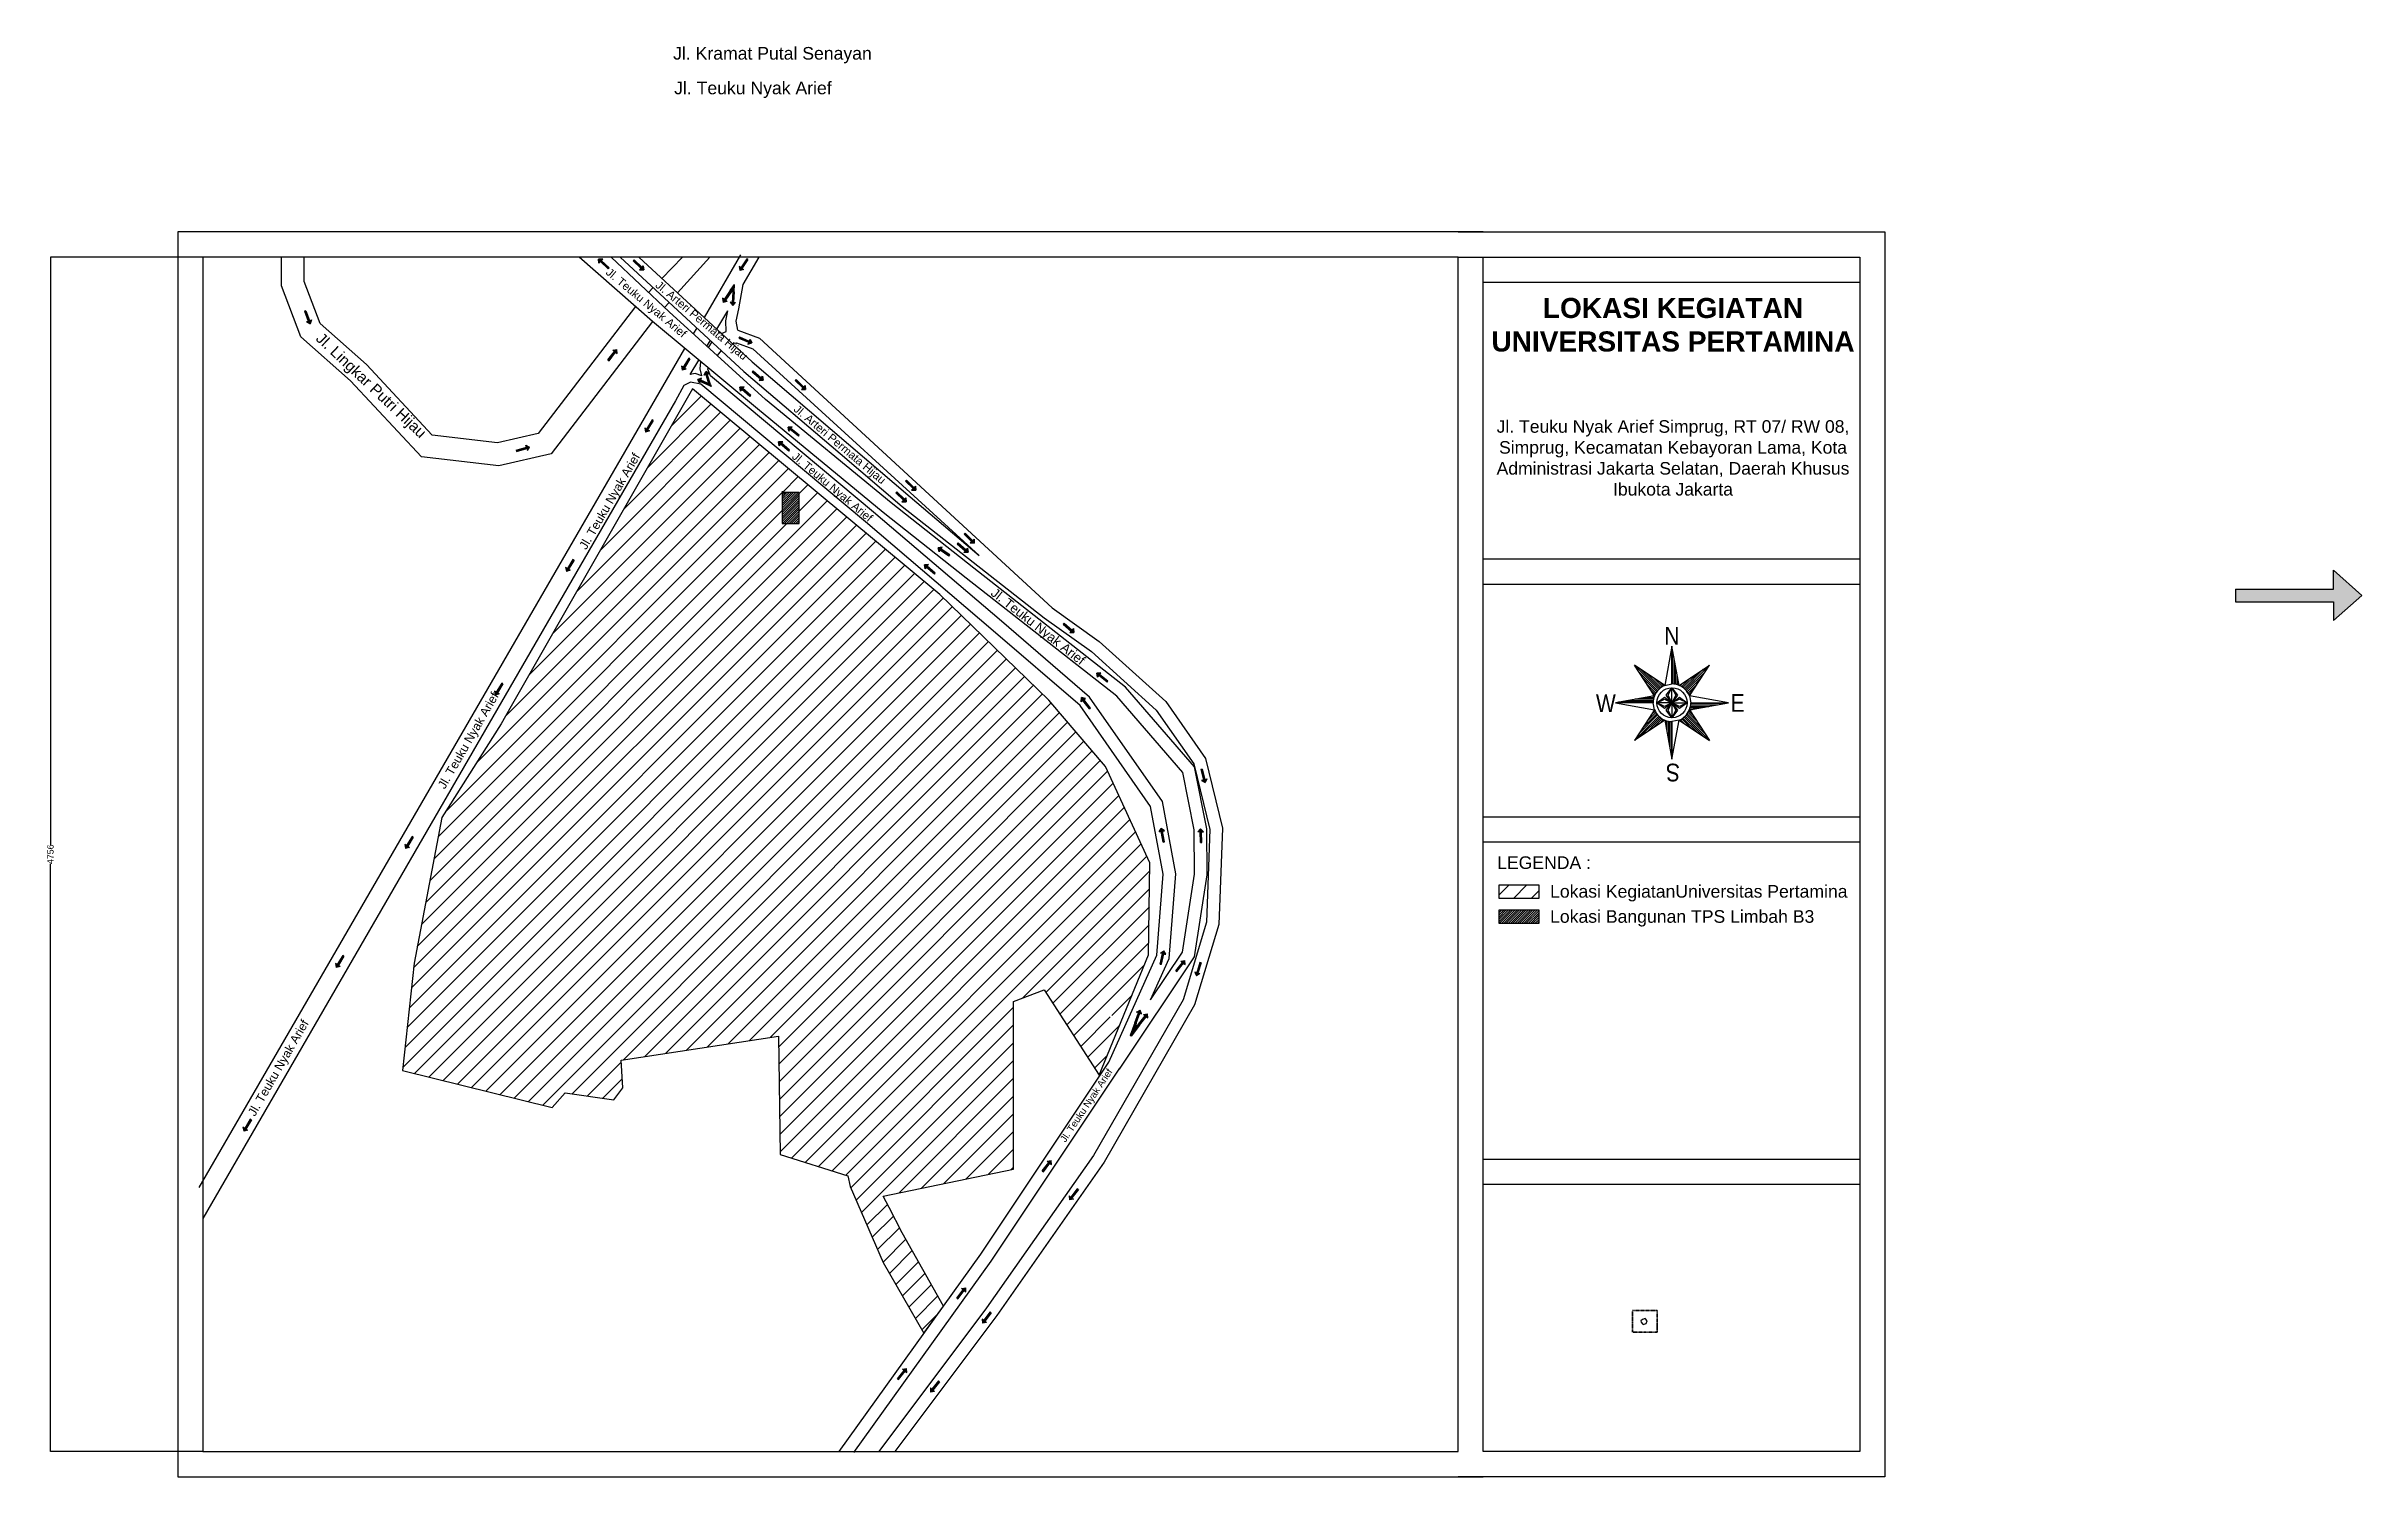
# Model space of a CAD drawing. Header units: millimetres. Extents: x -8570 to 76123, y -16593 to 13658.
# Drawn here: x 158 to 9381, y 303 to 5998 of the extents above; entities that cross this region are included whole.
import ezdxf

# ---------------------------------------------------------------- set-up
doc = ezdxf.new("R2010")
doc.units = ezdxf.units.MM
doc.header["$MEASUREMENT"] = 0
doc.linetypes.add('PHANTOM2', pattern=[1.25, 0.625, -0.125, 0.125, -0.125, 0.125, -0.125])
doc.linetypes.add('PTS_EXT', pattern=[999999, 0, -999999])
for name, color, linetype in [('Area Kawasan', 10, 'Continuous'), ('Area TPS', 2, 'Continuous'), ('Batas Wilayah', 7, 'PHANTOM2')]:
    doc.layers.add(name, color=color, linetype=linetype)
doc.styles.get("Standard").update_dxf_attribs({"font": 'arial.ttf'})
doc.dimstyles.get("Standard").update_dxf_attribs({"dimtxt": 25.18, "dimasz": 0.18, "dimexe": 0.18, "dimexo": 0.0625, "dimgap": 0.09, "dimtad": 0, "dimdec": 0, "dimzin": 0, "dimdsep": 46, "dimtxsty": 'Standard', "dimblk": 'ARCHTICK', "dimcen": 0.09, "dimclrt": 1, "dimadec": 0, "dimazin": 0, "dimtfac": 1, "dimtdec": 0, "dimtofl": 0, "dimtmove": 0, "dimatfit": 3, "dimfxl": 1, "dimtolj": 1, "dimtzin": 0, "dimarcsym": 0})

msp = doc.modelspace()

# ---------------------------------------------------------------- texts
for s, height, p in [('Jl. Kramat Putal Senayan', 50.203, (2654.9, 5944.8)), ('Jl. Teuku Nyak Arief', 50.203, (2658.9, 5806.8)), ('LEGENDA :', 50.2, (5937, 2722.5)), ('Lokasi KegiatanUniversitas Pertamina', 50.203, (6148, 2608.2)), ('Lokasi Bangunan TPS Limbah B3', 50.203, (6148, 2508.2))]:
    msp.add_text(s, height=height).set_placement(p)
at = {"color": 7, "true_color": 0xffffff}
for s, height, rotation, p in [('Jl. Teuku Nyak Arief', 32.097, 320.08039, (2384, 5093.1)), ('Jl. Arteri Permata Hijau', 32.097, 320.08039, (2581.4, 5042)), ('Jl. Lingkar Putri Hijau', 43.658, 316.66192, (1228.3, 4830.1)), ('Jl. Arteri Permata Hijau', 32.097, 320.08039, (3131.8, 4548.4)), ('Jl. Teuku Nyak Arief', 34.584, 59.96425, (2308.3, 3991.1)), ('Jl. Teuku Nyak Arief', 32.097, 320.08039, (3125.5, 4360)), ('Jl. Teuku Nyak Arief', 36.673, 321.93588, (3917, 3815.1)), ('Jl. Teuku Nyak Arief', 34.584, 59.96425, (1745.2, 3038.2)), ('Jl. Teuku Nyak Arief', 34.584, 59.96425, (988.8, 1734.9)), ('Jl. Teuku Nyak Arief', 27.277, 56.25235, (4217.2, 1631.8))]:
    msp.add_text(s, height=height, rotation=rotation, dxfattribs=at).set_placement(p)
at = {"linetype": 'Continuous', "width": 0.85}
for s, rotation, p in [('N', 0, (6603.2, 3615.5)), ('S', 180, (6665.4, 3141.7))]:
    msp.add_text(s, height=70.5, rotation=rotation, dxfattribs=at).set_placement(p)
for s, p in [('W', (6330.8, 3347)), ('E', (6867, 3348.2))]:
    msp.add_text(s, height=70.5, dxfattribs=at).set_placement(p)
at = {"insert": (5916.7, 4996), "char_height": 66.0064, "attachment_point": 1}
msp.add_mtext_dynamic_manual_height_columns('\\pxqc;{\\fArial|b1|i0|c0|p34;\\H1.212x;LOKASI KEGIATAN\\H1.25x; \\P\\H0.8x;UNIVERSITAS PERTAMINA\\P\\fArial|b0|i0|c0|p34;\\H0.82508x;\\P\\P\\H0.7575x;Jl. Teuku Nyak Arief Simprug, RT 07/ RW 08, Simprug, Kecamatan Kebayoran Lama, Kota Administrasi Jakarta Selatan, Daerah Khusus Ibukota Jakarta}', width=1441.997, gutter_width=330, heights=[0], dxfattribs=at)

# ---------------------------------------------------------------- blocks, each defined once
blk = doc.blocks.new('_ArchTick')
at = {"color": 0, "linetype": 'ByBlock', "const_width": 0.15}
blk.add_lwpolyline([(-0.5, -0.5), (0.5, 0.5)], dxfattribs=at)
blk = doc.blocks.new('*D3')
at = {"color": 0, "lineweight": -2, "transparency": 16777216}
for p, q in [((781.8, 5158.8), (174.4, 5158.8)), ((174.5, 5158.8), (174.5, 2819.1)), ((174.5, 402.9), (174.5, 2742.7)), ((781.8, 402.9), (174.4, 402.9))]:
    blk.add_line(p, q, dxfattribs=at)
at = {"layer": 'Defpoints', "color": 0, "transparency": 16777216}
for p in [(174.5, 5158.8), (781.8, 5158.8), (781.8, 402.9)]:
    blk.add_point(p, dxfattribs=at)
at = {"color": 0, "lineweight": -2, "transparency": 16777216, "xscale": 0.18, "yscale": 0.18, "zscale": 0.18}
for p, rotation in [((174.5, 5158.8), 90), ((174.5, 402.9), 270)]:
    blk.add_blockref('_ArchTick', p, dxfattribs=dict(at, rotation=rotation))
at = {"color": 1, "transparency": 16777216, "insert": (174.5, 2780.9), "char_height": 25.18, "attachment_point": 5, "rotation": 90}
blk.add_mtext('\\A1;4756', dxfattribs=at)

# ---------------------------------------------------------------- dimensions: what is measured, and where the dimension line sits
dim = msp.add_linear_dim(base=(174.5, 5158.8), p1=(781.8, 402.9), p2=(781.8, 5158.8), angle=90, dimstyle='Standard')
dim.commit()
dim.dimension.update_dxf_attribs({"geometry": '*D3', "text_midpoint": (174.5, 2780.9)})

# ---------------------------------------------------------------- hatches: boundary and pattern name
at = {"true_color": 0xffffff}
h = msp.add_hatch(color=7, dxfattribs=at)
h.dxf.hatch_style = 1
h.paths.add_polyline_path([(2358.1, 5150.9), (2359.5, 5134.6), (2363.3, 5138.5), (2364.7, 5140.1), (2365.1, 5140.5), (2396, 5111.5), (2399.7, 5115.5), (2368.8, 5144.5), (2369.2, 5144.9), (2370.7, 5146.5), (2374.4, 5150.4)])
h = msp.add_hatch(color=7, dxfattribs=at)
h.dxf.hatch_style = 1
h.paths.add_polyline_path([(2537.5, 5107.7), (2536.1, 5124), (2532.4, 5120.1), (2530.9, 5118.5), (2530.5, 5118.1), (2499.7, 5147.2), (2496, 5143.3), (2526.8, 5114.2), (2526.4, 5113.8), (2524.9, 5112.2), (2521.2, 5108.2)])
h = msp.add_hatch(color=7, dxfattribs=at)
h.dxf.hatch_style = 1
h.paths.add_polyline_path([(2919.9, 5104.6), (2935.7, 5108.7), (2931.2, 5111.7), (2929.4, 5112.9), (2928.9, 5113.2), (2952.6, 5148.4), (2948.1, 5151.5), (2924.4, 5116.2), (2924, 5116.5), (2922.2, 5117.8), (2917.7, 5120.8)])
h = msp.add_hatch(color=7, dxfattribs=at)
h.dxf.hatch_style = 1
h.paths.add_polyline_path([(2854.2, 4978.3), (2870, 4982.3), (2865.5, 4985.4), (2863.7, 4986.6), (2863.3, 4986.9), (2886.9, 5022.1), (2882.4, 5025.1), (2858.8, 4989.9), (2858.3, 4990.2), (2856.5, 4991.4), (2852, 4994.5)])
h = msp.add_hatch(color=7, dxfattribs=at)
h.dxf.hatch_style = 1
h.paths.add_polyline_path([(2892.2, 4965.9), (2903.6, 4977.6), (2898.2, 4977.8), (2896, 4977.9), (2895.5, 4977.9), (2897.5, 5020.3), (2892.1, 5020.6), (2890.1, 4978.2), (2889.5, 4978.2), (2887.4, 4978.3), (2881.9, 4978.6)])
h = msp.add_hatch(color=7, dxfattribs=at)
h.dxf.hatch_style = 1
h.paths.add_polyline_path([(2898.9, 5049.7), (2882.4, 5025.1), (2886.9, 5022.1), (2892.6, 5030.5), (2892.1, 5020.6), (2897.5, 5020.3)])
h = msp.add_hatch(color=7, dxfattribs=at)
h.dxf.hatch_style = 1
h.paths.add_polyline_path([(1208.7, 4893.3), (1214.3, 4908.7), (1209.3, 4906.7), (1207.3, 4905.9), (1206.8, 4905.7), (1191.2, 4945.1), (1186.2, 4943.1), (1201.7, 4903.7), (1201.2, 4903.5), (1199.2, 4902.7), (1194.1, 4900.7)])
h = msp.add_hatch(color=7, dxfattribs=at)
h.dxf.hatch_style = 1
h.paths.add_polyline_path([(2968, 4816.9), (2961.1, 4831.7), (2958.9, 4826.7), (2958.1, 4824.7), (2957.9, 4824.2), (2918.9, 4841.1), (2916.8, 4836.1), (2955.7, 4819.3), (2955.5, 4818.8), (2954.6, 4816.8), (2952.5, 4811.8)])
h = msp.add_hatch(color=7, dxfattribs=at)
h.dxf.hatch_style = 1
h.paths.add_polyline_path([(2431.2, 4790.7), (2415.1, 4787.8), (2419.4, 4784.5), (2421.1, 4783.1), (2421.5, 4782.8), (2395.3, 4749.4), (2399.6, 4746.1), (2425.8, 4779.4), (2426.2, 4779.1), (2427.9, 4777.8), (2432.2, 4774.4)])
h = msp.add_hatch(color=7, dxfattribs=at)
h.dxf.hatch_style = 1
h.paths.add_polyline_path([(2690.9, 4708.2), (2706.5, 4713), (2701.9, 4715.8), (2700, 4716.9), (2699.6, 4717.2), (2721.6, 4753.4), (2717, 4756.3), (2694.9, 4720), (2694.5, 4720.3), (2692.6, 4721.4), (2688, 4724.3)])
h = msp.add_hatch(color=7, dxfattribs=at)
h.dxf.hatch_style = 1
h.paths.add_polyline_path([(3013.7, 4668.4), (3011.2, 4684.5), (3007.7, 4680.4), (3006.3, 4678.7), (3006, 4678.3), (2973.3, 4705.3), (2969.8, 4701.1), (3002.5, 4674.1), (3002.2, 4673.7), (3000.8, 4672), (2997.3, 4667.8)])
h = msp.add_hatch()
h.set_pattern_fill('ANSI31', color=1, scale=400)
h.paths.add_polyline_path([(4376.9, 3130.1), (4152, 3394.4), (3717.7, 3815.3), (2732.2, 4633.9), (2010.3, 3370.4), (1970.4, 3300.7), (1733.7, 2927.3), (1623.3, 2347.6), (1577.3, 1919.8), (2173.6, 1772.8), (2225.2, 1831.8), (2419.3, 1803.1), (2454.1, 1851.5), (2448.1, 1960.6), (3074.8, 2056.3), (3080.8, 1585.2), (3350.9, 1501.2), (3360.1, 1457.7), (3491.5, 1156.2), (3653.9, 874.1), (3693.1, 928), (3732.1, 982.4), (3567.1, 1273.3), (3514.9, 1374.1), (3491.6, 1419.2), (4010.5, 1527), (4010.6, 2195), (4133, 2241.1), (4352.4, 1902), (4549, 2380.8), (4554.3, 2746.2)])
h.paths.add_polyline_path([(4398.8, 2178.2), (4409.7, 2166), (4404.3, 2166), (4401.6, 2166), (4401.8, 2123.6), (4396.4, 2123.5), (4396.2, 2165.9), (4395.6, 2165.9), (4393.5, 2165.9), (4388, 2165.9)], flags=16)
h.paths.add_polyline_path([(3156.9, 4097.8), (3089.3, 4097.8), (3089.3, 4221.9), (3156.9, 4221.9)], flags=16)
h = msp.add_hatch(color=7, dxfattribs=at)
h.dxf.hatch_style = 1
h.paths.add_polyline_path([(2752.6, 4671), (2759.5, 4656.2), (2761.7, 4661.2), (2762.5, 4663.1), (2762.8, 4663.6), (2801.6, 4646.6), (2803.8, 4651.6), (2764.9, 4668.6), (2765.1, 4669.1), (2766, 4671.1), (2768.2, 4676.1)])
h = msp.add_hatch(color=7, dxfattribs=at)
h.dxf.hatch_style = 1
h.paths.add_polyline_path([(2784.8, 4702.9), (2778.1, 4688), (2783.3, 4689.6), (2785.4, 4690.3), (2785.9, 4690.4), (2798.6, 4650), (2803.8, 4651.6), (2791.1, 4692.1), (2791.6, 4692.2), (2793.7, 4692.9), (2798.8, 4694.5)])
h = msp.add_hatch(color=256)
h.dxf.hatch_style = 1
h.paths.add_polyline_path([(2803.8, 4651.6), (2801.6, 4646.6), (2806.2, 4643.9)])
h = msp.add_hatch(color=7, dxfattribs=at)
h.dxf.hatch_style = 1
h.paths.add_polyline_path([(2920.9, 4641.1), (2923.3, 4624.9), (2926.8, 4629.1), (2928.2, 4630.8), (2928.5, 4631.2), (2961, 4603.9), (2964.5, 4608.1), (2932, 4635.3), (2932.3, 4635.8), (2933.7, 4637.4), (2937.2, 4641.6)])
h = msp.add_hatch(color=7, dxfattribs=at)
h.dxf.hatch_style = 1
h.paths.add_polyline_path([(3182.3, 4630.8), (3181.2, 4647.1), (3177.4, 4643.2), (3175.9, 4641.7), (3175.5, 4641.3), (3145.4, 4671.2), (3141.6, 4667.3), (3171.7, 4637.4), (3171.3, 4637), (3169.8, 4635.5), (3165.9, 4631.7)])
h = msp.add_hatch(color=7, dxfattribs=at)
h.dxf.hatch_style = 1
h.paths.add_polyline_path([(2544.6, 4462), (2560.2, 4466.8), (2555.6, 4469.6), (2553.7, 4470.7), (2553.3, 4471), (2575.3, 4507.3), (2570.7, 4510.1), (2548.6, 4473.8), (2548.2, 4474.1), (2546.3, 4475.2), (2541.7, 4478.1)])
h = msp.add_hatch(color=7, dxfattribs=at)
h.dxf.hatch_style = 1
h.paths.add_polyline_path([(3112.6, 4481.7), (3115.6, 4465.6), (3118.9, 4469.9), (3120.3, 4471.6), (3120.6, 4472), (3154, 4445.9), (3157.4, 4450.2), (3123.9, 4476.3), (3124.3, 4476.7), (3125.6, 4478.4), (3128.9, 4482.7)])
h = msp.add_hatch(color=7, dxfattribs=at)
h.dxf.hatch_style = 1
h.paths.add_polyline_path([(2083.1, 4401.9), (2068.4, 4409.1), (2069.9, 4403.8), (2070.5, 4401.8), (2070.6, 4401.2), (2029.8, 4389.9), (2031.2, 4384.6), (2072.1, 4396), (2072.2, 4395.5), (2072.8, 4393.4), (2074.2, 4388.2)])
h = msp.add_hatch(color=7, dxfattribs=at)
h.dxf.hatch_style = 1
h.paths.add_polyline_path([(3074.8, 4423), (3077.4, 4406.8), (3080.9, 4411), (3082.2, 4412.7), (3082.6, 4413.1), (3115.4, 4386.3), (3118.9, 4390.5), (3086, 4417.3), (3086.4, 4417.8), (3087.7, 4419.4), (3091.2, 4423.6)])
h = msp.add_hatch(color=7, dxfattribs=at)
h.dxf.hatch_style = 1
h.paths.add_polyline_path([(3621.1, 4230.1), (3620, 4246.4), (3616.2, 4242.6), (3614.7, 4241), (3614.3, 4240.6), (3584.2, 4270.5), (3580.4, 4266.7), (3610.5, 4236.8), (3610.1, 4236.4), (3608.6, 4234.9), (3604.7, 4231)])
h = msp.add_hatch(color=7, dxfattribs=at)
h.dxf.hatch_style = 1
h.paths.add_polyline_path([(3582.8, 4183.8), (3581.8, 4200.1), (3577.9, 4196.2), (3576.4, 4194.7), (3576, 4194.3), (3545.9, 4224.2), (3542.1, 4220.3), (3572.2, 4190.4), (3571.8, 4190.1), (3570.3, 4188.5), (3566.5, 4184.7)])
h = msp.add_hatch(color=7, dxfattribs=at)
h.dxf.hatch_style = 1
h.paths.add_polyline_path([(3854.6, 4019.4), (3853.6, 4035.8), (3849.8, 4031.9), (3848.3, 4030.4), (3847.9, 4030), (3817.8, 4059.8), (3813.9, 4056), (3844, 4026.1), (3843.7, 4025.7), (3842.1, 4024.2), (3838.3, 4020.3)])
h = msp.add_hatch(color=7, dxfattribs=at)
h.dxf.hatch_style = 1
h.paths.add_polyline_path([(3710.1, 4001.2), (3714.1, 3985.4), (3717.1, 3989.8), (3718.4, 3991.6), (3718.7, 3992.1), (3753.6, 3968), (3756.7, 3972.5), (3721.7, 3996.6), (3722.1, 3997), (3723.3, 3998.8), (3726.4, 4003.3)])
h = msp.add_hatch(color=7, dxfattribs=at)
h.dxf.hatch_style = 1
h.paths.add_polyline_path([(3829.6, 3983.1), (3827.2, 3999.3), (3823.7, 3995.2), (3822.3, 3993.5), (3822, 3993.1), (3789.6, 4020.4), (3786.1, 4016.3), (3818.5, 3988.9), (3818.1, 3988.5), (3816.7, 3986.9), (3813.2, 3982.7)])
h = msp.add_hatch(color=7, dxfattribs=at)
h.dxf.hatch_style = 1
h.paths.add_polyline_path([(2229.6, 3907.2), (2245.2, 3912), (2240.6, 3914.8), (2238.7, 3915.9), (2238.3, 3916.2), (2260.3, 3952.4), (2255.6, 3955.2), (2233.6, 3919), (2233.2, 3919.3), (2231.3, 3920.4), (2226.7, 3923.2)])
h = msp.add_hatch(color=7, dxfattribs=at)
h.dxf.hatch_style = 1
h.paths.add_polyline_path([(3655.9, 3933.9), (3658.2, 3917.7), (3661.7, 3921.9), (3663.1, 3923.6), (3663.4, 3924), (3695.8, 3896.6), (3699.3, 3900.7), (3666.9, 3928.1), (3667.3, 3928.5), (3668.7, 3930.2), (3672.2, 3934.3)])
h = msp.add_hatch(color=256)
h.dxf.hatch_style = 1
h.paths.add_polyline_path([(9381, 3811.6), (9268.5, 3911.6), (9268.5, 3861.6), (9268.5, 3841.6), (9268.5, 3836.6), (8878, 3836.6), (8878, 3786.6), (9268.5, 3786.6), (9268.5, 3781.6), (9268.5, 3761.6), (9268.5, 3711.6)])
h = msp.add_hatch(color=7, dxfattribs=at)
h.dxf.hatch_style = 1
h.paths.add_polyline_path([(4251.6, 3663.5), (4249.5, 3679.7), (4246, 3675.6), (4244.5, 3673.9), (4244.2, 3673.5), (4212.2, 3701.4), (4208.6, 3697.3), (4240.6, 3669.4), (4240.3, 3669), (4238.8, 3667.4), (4235.3, 3663.3)])
h = msp.add_hatch(color=7, dxfattribs=at)
h.dxf.hatch_style = 1
h.paths.add_polyline_path([(1946.4, 3414.3), (1962.1, 3419.1), (1957.4, 3421.9), (1955.6, 3423.1), (1955.1, 3423.3), (1977.1, 3459.6), (1972.5, 3462.4), (1950.5, 3426.2), (1950, 3426.4), (1948.2, 3427.6), (1943.5, 3430.4)])
h = msp.add_hatch(color=7, dxfattribs=at)
h.dxf.hatch_style = 1
h.paths.add_polyline_path([(4342.7, 3502.2), (4345.4, 3486), (4348.8, 3490.3), (4350.1, 3492), (4350.5, 3492.4), (4383.5, 3465.8), (4386.9, 3470), (4353.9, 3496.6), (4354.2, 3497), (4355.6, 3498.7), (4359, 3503)])
h = msp.add_hatch(color=7, dxfattribs=at)
h.dxf.hatch_style = 1
h.paths.add_polyline_path([(4281.4, 3404.7), (4280.4, 3388.3), (4284.7, 3391.7), (4286.4, 3393), (4286.8, 3393.4), (4312.9, 3359.9), (4317.2, 3363.2), (4291.1, 3396.7), (4291.5, 3397), (4293.2, 3398.4), (4297.5, 3401.7)])
h = msp.add_hatch(color=7, dxfattribs=at)
h.dxf.hatch_style = 1
h.paths.add_polyline_path([(4773.8, 3066.1), (4781.2, 3080.7), (4775.9, 3079.3), (4773.8, 3078.8), (4773.3, 3078.6), (4762.5, 3119.6), (4757.3, 3118.3), (4768.1, 3077.2), (4767.5, 3077.1), (4765.4, 3076.5), (4760.2, 3075.2)])
h = msp.add_hatch(color=7, dxfattribs=at)
h.dxf.hatch_style = 1
h.paths.add_polyline_path([(4599.4, 2883.9), (4590.9, 2869.9), (4596.3, 2870.9), (4598.4, 2871.3), (4598.9, 2871.4), (4606.8, 2829.7), (4612.1, 2830.7), (4604.3, 2872.4), (4604.8, 2872.5), (4606.9, 2872.9), (4612.3, 2873.9)])
h = msp.add_hatch(color=7, dxfattribs=at)
h.dxf.hatch_style = 1
h.paths.add_polyline_path([(4755.8, 2882.5), (4745.5, 2869.8), (4750.9, 2870.1), (4753.1, 2870.2), (4753.6, 2870.2), (4755.4, 2827.8), (4760.8, 2828), (4759, 2870.4), (4759.6, 2870.4), (4761.7, 2870.5), (4767.2, 2870.8)])
h = msp.add_hatch(color=7, dxfattribs=at)
h.dxf.hatch_style = 1
h.paths.add_polyline_path([(1588.9, 2803.7), (1604.5, 2808.5), (1599.9, 2811.3), (1598.1, 2812.4), (1597.6, 2812.7), (1619.6, 2848.9), (1615, 2851.7), (1592.9, 2815.5), (1592.5, 2815.8), (1590.6, 2816.9), (1586, 2819.7)])
h = msp.add_hatch()
h.set_pattern_fill('ANSI31', color=1, scale=400)
h.set_pattern_definition([(45, (-12.91, -1005.67), (-35.35534, 35.35534), [])])
h.paths.add_polyline_path([(6102.7, 2659.1), (5945.8, 2659.1), (5945.8, 2604.8), (6102.7, 2604.8)])
h = msp.add_hatch(color=7, dxfattribs=at)
h.dxf.hatch_style = 1
h.paths.add_polyline_path([(1312.6, 2329.9), (1328.2, 2334.7), (1323.6, 2337.5), (1321.7, 2338.6), (1321.3, 2338.9), (1343.3, 2375.1), (1338.7, 2377.9), (1316.6, 2341.7), (1316.2, 2342), (1314.3, 2343.1), (1309.7, 2345.9)])
h = msp.add_hatch(color=7, dxfattribs=at)
h.dxf.hatch_style = 1
h.paths.add_polyline_path([(4608.9, 2396.8), (4595.7, 2387.2), (4601, 2386), (4603.1, 2385.6), (4603.6, 2385.4), (4594.7, 2344), (4600, 2342.8), (4608.9, 2384.3), (4609.5, 2384.2), (4611.6, 2383.7), (4616.9, 2382.6)])
h = msp.add_hatch(color=7, dxfattribs=at)
h.dxf.hatch_style = 1
h.paths.add_polyline_path([(4693, 2358.3), (4676.9, 2355.4), (4681.1, 2352), (4682.9, 2350.7), (4683.3, 2350.4), (4657.1, 2317), (4661.4, 2313.6), (4687.6, 2347), (4688, 2346.7), (4689.7, 2345.3), (4694, 2342)])
h = msp.add_hatch(color=7, dxfattribs=at)
h.dxf.hatch_style = 1
h.paths.add_polyline_path([(4739.4, 2297.1), (4753.3, 2305.6), (4748.1, 2307.2), (4746.1, 2307.8), (4745.5, 2308), (4757.9, 2348.5), (4752.7, 2350.1), (4740.3, 2309.5), (4739.8, 2309.7), (4737.7, 2310.3), (4732.5, 2311.9)])
h = msp.add_hatch(color=7, dxfattribs=at)
h.dxf.hatch_style = 1
h.paths.add_polyline_path([(4515.1, 2160.4), (4500.7, 2152.5), (4505.8, 2150.7), (4507.9, 2150), (4508.4, 2149.8), (4494.1, 2109.8), (4499.2, 2108), (4513.5, 2148), (4514, 2147.8), (4516.1, 2147), (4521.2, 2145.2)])
h = msp.add_hatch(color=7, dxfattribs=at)
h.dxf.hatch_style = 1
h.paths.add_polyline_path([(4544.5, 2145.6), (4528.4, 2142.7), (4532.7, 2139.4), (4534.4, 2138), (4534.8, 2137.7), (4508.6, 2104.3), (4512.9, 2100.9), (4539.1, 2134.3), (4539.5, 2134), (4541.2, 2132.7), (4545.5, 2129.3)])
h = msp.add_hatch(color=256)
h.dxf.hatch_style = 1
h.paths.add_polyline_path([(4512.9, 2100.9), (4508.6, 2104.3), (4496.7, 2092.1), (4499.2, 2108), (4494.1, 2109.8), (4474.8, 2059.8), (4479.6, 2057.2)])
h = msp.add_hatch(color=7, dxfattribs=at)
h.dxf.hatch_style = 1
h.paths.add_polyline_path([(944.2, 1677.9), (959.8, 1682.7), (955.2, 1685.5), (953.3, 1686.6), (952.8, 1686.9), (974.9, 1723.1), (970.2, 1725.9), (948.2, 1689.7), (947.7, 1690), (945.9, 1691.1), (941.2, 1693.9)])
h = msp.add_hatch(color=7, dxfattribs=at)
h.dxf.hatch_style = 1
h.paths.add_polyline_path([(4161.2, 1561.9), (4145.1, 1559), (4149.3, 1555.6), (4151.1, 1554.3), (4151.5, 1553.9), (4125.3, 1520.6), (4129.6, 1517.2), (4155.8, 1550.6), (4156.2, 1550.3), (4157.9, 1548.9), (4162.2, 1545.6)])
h = msp.add_hatch(color=7, dxfattribs=at)
h.dxf.hatch_style = 1
h.paths.add_polyline_path([(4233.1, 1404.8), (4249.2, 1407.7), (4244.9, 1411), (4243.2, 1412.4), (4242.8, 1412.7), (4269, 1446.1), (4264.7, 1449.4), (4238.5, 1416.1), (4238.1, 1416.4), (4236.4, 1417.7), (4232.1, 1421.1)])
h = msp.add_hatch(color=7, dxfattribs=at)
h.dxf.hatch_style = 1
h.paths.add_polyline_path([(3820.2, 1055.1), (3804.1, 1052.2), (3808.3, 1048.8), (3810.1, 1047.5), (3810.5, 1047.2), (3784.3, 1013.8), (3788.6, 1010.4), (3814.8, 1043.8), (3815.2, 1043.5), (3816.9, 1042.1), (3821.2, 1038.8)])
h = msp.add_hatch(color=7, dxfattribs=at)
h.dxf.hatch_style = 1
h.paths.add_polyline_path([(3886.8, 914.1), (3885.6, 930.4), (3889.9, 927.2), (3891.7, 925.8), (3892.1, 925.5), (3917.8, 959.2), (3922.2, 955.9), (3896.4, 922.2), (3896.9, 921.9), (3898.6, 920.6), (3902.9, 917.3)])
h = msp.add_hatch()
h.set_pattern_fill('ANSI31', color=2, scale=400)
h.paths.add_polyline_path([(6534.3, 922.9), (6527.2, 932.2), (6515.8, 929.3), (6510.2, 923.7), (6510.5, 917.9), (6516.6, 911.3), (6518.8, 908.9), (6531.4, 912.6)])
h = msp.add_hatch(color=7, dxfattribs=at)
h.dxf.hatch_style = 1
h.paths.add_polyline_path([(3584.2, 734), (3568.1, 731), (3572.4, 727.7), (3574.1, 726.4), (3574.5, 726), (3548.3, 692.6), (3552.6, 689.3), (3578.8, 722.7), (3579.2, 722.3), (3580.9, 721), (3585.2, 717.6)])
h = msp.add_hatch(color=7, dxfattribs=at)
h.dxf.hatch_style = 1
h.paths.add_polyline_path([(3680.4, 639.8), (3696.4, 642.7), (3692.2, 646), (3690.5, 647.4), (3690, 647.7), (3716.2, 681.1), (3711.9, 684.4), (3685.8, 651.1), (3685.3, 651.4), (3683.6, 652.7), (3679.4, 656.1)])
at = {"layer": 'Area TPS'}
h = msp.add_hatch(dxfattribs=at)
h.set_pattern_fill('ANSI31', color=256, scale=50)
h.paths.add_polyline_path([(3156.9, 4221.9), (3089.3, 4221.9), (3089.3, 4097.8), (3156.9, 4097.8)])
h = msp.add_hatch(dxfattribs=at)
h.set_pattern_fill('ANSI31', color=256, scale=50)
h.set_pattern_definition([(45, (-12.9116, -1005.668), (-4.4194174, 4.4194174), [])])
h.paths.add_polyline_path([(6102.7, 2559.1), (5945.8, 2559.1), (5945.8, 2504.8), (6102.7, 2504.8)])

# ---------------------------------------------------------------- linework, layer by layer
at = {"linetype": 'Continuous'}
for p, q in [((6661.8, 3453.5), (6633.6, 3608.9)), ((6633.6, 3459), (6633.6, 3608.9)), ((6605.3, 3453.5), (6483.7, 3534)), ((6564.2, 3412.4), (6483.7, 3534)), ((6580.6, 3437.1), (6483.7, 3534)), ((6576.5, 3432.7), (6500.3, 3508.9)), ((6585, 3441.2), (6508.8, 3517.4)), ((6635.8, 3459), (6635.8, 3596.5)), ((6641.8, 3458.6), (6641.8, 3563.6)), ((6647.8, 3457.7), (6647.8, 3530.6)), ((6661.8, 3453.5), (6783.4, 3534)), ((6682.1, 3441.2), (6758.4, 3517.4)), ((6686.6, 3437.1), (6783.4, 3534)), ((6690.6, 3432.7), (6766.9, 3508.9)), ((6703, 3412.4), (6783.4, 3534)), ((6572.8, 3427.9), (6516.9, 3483.9)), ((6569.4, 3422.8), (6533.4, 3458.8)), ((6589.7, 3444.9), (6533.8, 3500.8)), ((6566.4, 3417.3), (6550, 3433.7)), ((6594.8, 3448.3), (6558.9, 3484.2)), ((6600.3, 3451.3), (6583.9, 3467.7)), ((6611.1, 3414.1), (6633.6, 3444)), ((6633.6, 3384.1), (6611.1, 3414.1)), ((6618.6, 3414.1), (6633.6, 3444)), ((6633.6, 3384.1), (6618.6, 3414.1)), ((6633.6, 3444), (6656, 3414.1)), ((6656, 3414.1), (6633.6, 3384.1)), ((6653.8, 3456.2), (6653.8, 3497.6)), ((6659.8, 3454.3), (6659.8, 3464.7)), ((6666.8, 3451.3), (6683.2, 3467.7)), ((6672.3, 3448.3), (6708.3, 3484.2)), ((6677.4, 3444.9), (6733.3, 3500.8)), ((6694.3, 3427.9), (6750.3, 3483.9)), ((6697.7, 3422.8), (6733.7, 3458.8)), ((6700.7, 3417.3), (6717.1, 3433.7)), ((6564.2, 3412.4), (6408.8, 3384.1)), ((6558.6, 3384.1), (6408.8, 3384.1)), ((6558.7, 3386.4), (6421.1, 3386.4)), ((6559.1, 3392.3), (6454.1, 3392.3)), ((6564.2, 3355.9), (6483.7, 3234.2)), ((6580.6, 3331.1), (6483.7, 3234.2)), ((6560, 3398.3), (6487.1, 3398.3)), ((6576.5, 3335.5), (6500.3, 3259.3)), ((6585, 3327.1), (6508.8, 3250.8)), ((6572.8, 3340.3), (6516.9, 3284.4)), ((6561.4, 3404.3), (6520, 3404.3)), ((6569.4, 3345.4), (6533.4, 3309.4)), ((6589.7, 3323.3), (6533.8, 3267.4)), ((6566.4, 3350.9), (6550, 3334.5)), ((6563.4, 3410.3), (6553, 3410.3)), ((6573.6, 3384.1), (6603.6, 3406.6)), ((6603.6, 3369.1), (6573.6, 3384.1)), ((6603.6, 3361.6), (6573.6, 3384.1)), ((6603.6, 3406.6), (6633.6, 3384.1)), ((6633.6, 3384.1), (6603.6, 3369.1)), ((6633.6, 3384.1), (6603.6, 3361.6)), ((6611.1, 3354.1), (6633.6, 3384.1)), ((6633.6, 3324.2), (6611.1, 3354.1)), ((6633.6, 3384.1), (6663.5, 3406.6)), ((6663.5, 3399.1), (6633.6, 3384.1)), ((6633.6, 3384.1), (6648.6, 3354.1)), ((6633.6, 3384.1), (6656, 3354.1)), ((6663.5, 3361.6), (6633.6, 3384.1)), ((6648.6, 3354.1), (6633.6, 3324.2)), ((6656, 3354.1), (6633.6, 3324.2)), ((6663.5, 3406.6), (6693.5, 3384.1)), ((6693.5, 3384.1), (6663.5, 3399.1)), ((6693.5, 3384.1), (6663.5, 3361.6)), ((6677.4, 3323.3), (6733.3, 3267.4)), ((6682.1, 3327.1), (6758.4, 3250.8)), ((6686.6, 3331.1), (6783.4, 3234.2)), ((6690.6, 3335.5), (6766.9, 3259.3)), ((6694.3, 3340.3), (6750.3, 3284.4)), ((6697.7, 3345.4), (6733.7, 3309.4)), ((6700.7, 3350.9), (6717.1, 3334.5)), ((6703, 3355.9), (6858.4, 3384.1)), ((6703, 3355.9), (6783.4, 3234.2)), ((6703.8, 3357.9), (6714.1, 3357.9)), ((6705.7, 3363.9), (6747.1, 3363.9)), ((6707.1, 3369.9), (6780.1, 3369.9)), ((6708, 3375.9), (6813, 3375.9)), ((6708.5, 3384.1), (6858.4, 3384.1)), ((6708.5, 3381.9), (6846, 3381.9)), ((6605.3, 3314.7), (6483.7, 3234.2)), ((6594.8, 3319.9), (6558.9, 3284)), ((6600.3, 3316.9), (6583.9, 3300.5)), ((6605.3, 3314.7), (6633.6, 3159.3)), ((6607.3, 3313.9), (6607.3, 3303.5)), ((6613.3, 3312), (6613.3, 3270.6)), ((6619.3, 3310.5), (6619.3, 3237.6)), ((6625.3, 3309.6), (6625.3, 3204.6)), ((6631.3, 3309.2), (6631.3, 3171.7)), ((6633.6, 3309.2), (6633.6, 3159.3)), ((6661.8, 3314.7), (6783.4, 3234.2)), ((6666.8, 3316.9), (6683.2, 3300.5)), ((6672.3, 3319.9), (6708.3, 3284))]:
    msp.add_line(p, q, dxfattribs=at)
for points in [[(5881.8, 5258.8), (681.8, 5258.8), (681.8, 4988.7)], [(5781.8, 5258.8), (7481.8, 5258.8), (7481.8, 4988.7)], [(681.8, 5158.8), (681.8, 302.9), (5881.8, 302.9)], [(781.8, 402.9), (5781.8, 402.9), (5781.8, 5158.8)], [(781.8, 5158.8), (781.8, 402.9)], [(5781.8, 4988.7), (5781.8, 5158.8), (781.8, 5158.8), (781.8, 4988.7)], [(5781.8, 402.9), (5781.8, 5158.8)], [(7481.8, 5158.8), (7481.8, 302.9), (5781.8, 302.9)], [(5781.8, 4988.7), (5781.8, 5158.8)], [(5781.8, 5158.8), (5881.8, 5158.8)], [(5881.8, 5158.8), (7381.8, 5158.8), (7381.8, 4988.7)], [(5881.8, 402.9), (5881.8, 5158.8)], [(7381.8, 5158.8), (7381.8, 402.9), (5881.8, 402.9), (5881.8, 5158.8)], [(5881.8, 4988.7), (5881.8, 5158.8)], [(5881.8, 4988.7), (5881.8, 5158.8)], [(5881.8, 5158.8), (7381.8, 5158.8)], [(5881.8, 5158.8), (7381.8, 5158.8)], [(5881.8, 5058.8), (7381.8, 5058.8)], [(2803.8, 4651.6), (2806.2, 4643.9), (2801.6, 4646.6)], [(5881.8, 3956.9), (7381.8, 3956.9)], [(9268.5, 3836.6), (9268.5, 3841.6), (9268.5, 3861.6), (9268.5, 3911.6)], [(9268.5, 3911.6), (9381, 3811.6)], [(5881.8, 3856.9), (7381.8, 3856.9)], [(8878, 3836.6), (9268.5, 3836.6)], [(8878, 3836.6), (8878, 3786.6)], [(8878, 3786.6), (9268.5, 3786.6)], [(9268.5, 3711.6), (9381, 3811.6)], [(9268.5, 3786.6), (9268.5, 3781.6), (9268.5, 3761.6), (9268.5, 3711.6)], [(5881.8, 2930.5), (7381.8, 2930.5)], [(5881.8, 2830.5), (7381.8, 2830.5)], [(4494.1, 2109.8), (4474.8, 2059.8)], [(4512.9, 2100.9), (4479.6, 2057.2), (4474.8, 2059.8)], [(4499.2, 2108), (4496.7, 2092.1), (4508.6, 2104.3)], [(5881.8, 1567), (7381.8, 1567)], [(5881.8, 1467), (7381.8, 1467)], [(6531.4, 912.6), (6534.3, 922.9), (6527.2, 932.2), (6515.8, 929.3), (6510.2, 923.7), (6510.5, 917.9), (6516.6, 911.3), (6518.8, 908.9), (6531.4, 912.6)]]:
    msp.add_lwpolyline(points)
at = {"color": 7, "true_color": 0xffffff}
for points in [[(2922.9, 5167.6), (2778.3, 4918)], [(2572.9, 4901.6), (2169.3, 4375.1), (1960.6, 4328.1), (1652.2, 4363.8), (1370.1, 4666.2), (1172.5, 4841.6), (1095.4, 5044.4), (1095.4, 5158.8)], [(2505.2, 4961.2), (2117.7, 4455.8), (1955.7, 4419.3), (1695.4, 4449.4), (1433, 4730.7), (1248.7, 4894.2), (1185.4, 5061), (1185.4, 5158.8)], [(4556.6, 2201), (4683.4, 2390.8), (4732.1, 2702.3), (4730.3, 2877.6), (4685.1, 3106), (4422.5, 3410.1), (3821.7, 3880.6), (3492, 4141.2), (2990.7, 4553.9), (2572.9, 4901.6), (2280.7, 5158.8)], [(2374.4, 5150.4), (2358.1, 5150.9)], [(2359.5, 5134.6), (2358.1, 5150.9)], [(2365.1, 5140.5), (2364.7, 5140.1), (2363.3, 5138.5), (2359.5, 5134.6)], [(2396, 5111.5), (2365.1, 5140.5)], [(2368.8, 5144.5), (2369.2, 5144.9), (2370.7, 5146.5), (2374.4, 5150.4)], [(2399.7, 5115.5), (2368.8, 5144.5)], [(2396, 5111.5), (2399.7, 5115.5)], [(4432.5, 1925.2), (4731.1, 2372.2), (4782.2, 2698.7), (4780.3, 2882.8), (4731.5, 3128.7), (4457.2, 3446.5), (3852.6, 3919.9), (3523.4, 4180.2), (3023.4, 4591.8), (2638.6, 4940.4), (2408.6, 5158.8)], [(2444.5, 5158.8), (2936.4, 4703.6), (3320.8, 4376.1), (3567.7, 4165.6), (4132.7, 3722.6)], [(2499.7, 5147.2), (2496, 5143.3)], [(2496, 5143.3), (2526.8, 5114.2)], [(2499.7, 5147.2), (2530.5, 5118.1)], [(2518.1, 5158.8), (2969.6, 4741), (3353.2, 4414.1), (3599.4, 4204.3), (3873.8, 3969.9)], [(2526.8, 5114.2), (2526.4, 5113.8), (2524.9, 5112.2), (2521.2, 5108.2)], [(2521.2, 5108.2), (2537.5, 5107.7)], [(2530.5, 5118.1), (2530.9, 5118.5), (2532.4, 5120.1), (2536.1, 5124)], [(2536.1, 5124), (2537.5, 5107.7)], [(2610.4, 5073.4), (2692.4, 5158.8)], [(2672.8, 5015.6), (2801.2, 5158.8)], [(2924.4, 5116.2), (2924, 5116.5), (2922.2, 5117.8), (2917.7, 5120.8)], [(2917.7, 5120.8), (2919.9, 5104.6)], [(2935.7, 5108.7), (2919.9, 5104.6)], [(2948.1, 5151.5), (2924.4, 5116.2)], [(2952.6, 5148.4), (2928.9, 5113.2)], [(2928.9, 5113.2), (2929.4, 5112.9), (2931.2, 5111.7), (2935.7, 5108.7)], [(2933.8, 5049.6), (2997.9, 5158.8)], [(2952.6, 5148.4), (2948.1, 5151.5)], [(2858.8, 4989.9), (2858.3, 4990.2), (2856.5, 4991.4), (2852, 4994.5)], [(2852, 4994.5), (2854.2, 4978.3)], [(2870, 4982.3), (2854.2, 4978.3)], [(2882.4, 5025.1), (2858.8, 4989.9)], [(2886.9, 5022.1), (2863.3, 4986.9)], [(2863.3, 4986.9), (2863.7, 4986.6), (2865.5, 4985.4), (2870, 4982.3)], [(2882.4, 5025.1), (2898.9, 5049.7)], [(2886.9, 5022.1), (2882.4, 5025.1)], [(2886.9, 5022.1), (2892.6, 5030.5)], [(2892.1, 5020.6), (2890.1, 4978.2)], [(2892.1, 5020.6), (2892.6, 5030.5)], [(2897.5, 5020.3), (2892.1, 5020.6)], [(2897.5, 5020.3), (2895.5, 4977.9)], [(2897.5, 5020.3), (2898.9, 5049.7)], [(2912.7, 4868.1), (2906.4, 4904.1), (2916.1, 4952.2), (2933.8, 5049.6)], [(1191.2, 4945.1), (1186.2, 4943.1)], [(1186.2, 4943.1), (1201.7, 4903.7)], [(1191.2, 4945.1), (1206.8, 4905.7)], [(1201.7, 4903.7), (1201.2, 4903.5), (1199.2, 4902.7), (1194.1, 4900.7)], [(1194.1, 4900.7), (1208.7, 4893.3)], [(1206.8, 4905.7), (1207.3, 4905.9), (1209.3, 4906.7), (1214.3, 4908.7)], [(1214.3, 4908.7), (1208.7, 4893.3)], [(2890.1, 4978.2), (2889.5, 4978.2), (2887.4, 4978.3), (2881.9, 4978.6)], [(2881.9, 4978.6), (2892.2, 4965.9)], [(2903.6, 4977.6), (2892.2, 4965.9)], [(2895.5, 4977.9), (2896, 4977.9), (2898.2, 4977.8), (2903.6, 4977.6)], [(2889.9, 4814.7), (2907, 4817), (2972.8, 4792.7), (3873.8, 3969.9)], [(2912.7, 4868.1), (2999.4, 4836.2), (4164.3, 3761.5), (4352.1, 3627.9), (4617.2, 3388.6), (4775.2, 3161.9), (4843.6, 2885.4), (4829, 2501.9), (4732.2, 2181.5), (4371.2, 1554.8), (3944.1, 945.2), (3537.4, 402.9)], [(2918.9, 4841.1), (2916.8, 4836.1)], [(2916.8, 4836.1), (2955.7, 4819.3)], [(2918.9, 4841.1), (2957.9, 4824.2)], [(2955.7, 4819.3), (2955.5, 4818.8), (2954.6, 4816.8), (2952.5, 4811.8)], [(2952.5, 4811.8), (2968, 4816.9)], [(2957.9, 4824.2), (2958.1, 4824.7), (2958.9, 4826.7), (2961.1, 4831.7)], [(2961.1, 4831.7), (2968, 4816.9)], [(2700.7, 4795.2), (765.8, 1454.8)], [(2395.3, 4749.4), (2421.5, 4782.8)], [(2395.3, 4749.4), (2399.6, 4746.1)], [(2399.6, 4746.1), (2425.8, 4779.4)], [(2415.1, 4787.8), (2431.2, 4790.7)], [(2421.5, 4782.8), (2421.1, 4783.1), (2419.4, 4784.5), (2415.1, 4787.8)], [(2425.8, 4779.4), (2426.2, 4779.1), (2427.9, 4777.8), (2432.2, 4774.4)], [(2432.2, 4774.4), (2431.2, 4790.7)], [(2694.9, 4720), (2694.5, 4720.3), (2692.6, 4721.4), (2688, 4724.3)], [(2688, 4724.3), (2690.9, 4708.2)], [(2706.5, 4713), (2690.9, 4708.2)], [(2717, 4756.3), (2694.9, 4720)], [(2721.6, 4753.4), (2699.6, 4717.2)], [(2699.6, 4717.2), (2700, 4716.9), (2701.9, 4715.8), (2706.5, 4713)], [(2721.6, 4753.4), (2717, 4756.3)], [(2973.3, 4705.3), (2969.8, 4701.1)], [(2973.3, 4705.3), (3006, 4678.3)], [(3316.2, 402.9), (3880.7, 1189.4), (4390.9, 1953), (4581.3, 2378.8), (4607.1, 2701.1), (4556.8, 2971.3), (4276.2, 3372.8), (3930.3, 3670.5), (3421.1, 4104.3), (2765.1, 4653.2), (2724.2, 4660.8), (2697.3, 4646.8), (2664, 4585.6), (781.8, 1330.2)], [(2768.2, 4676.1), (2752.6, 4671)], [(2759.5, 4656.2), (2752.6, 4671)], [(2762.8, 4663.6), (2762.5, 4663.1), (2761.7, 4661.2), (2759.5, 4656.2)], [(2801.6, 4646.6), (2762.8, 4663.6)], [(2764.9, 4668.6), (2765.1, 4669.1), (2766, 4671.1), (2768.2, 4676.1)], [(2803.8, 4651.6), (2764.9, 4668.6)], [(2778.1, 4688), (2784.8, 4702.9)], [(2785.9, 4690.4), (2785.4, 4690.3), (2783.3, 4689.6), (2778.1, 4688)], [(2798.8, 4694.5), (2784.8, 4702.9)], [(2798.6, 4650), (2785.9, 4690.4)], [(2791.1, 4692.1), (2791.6, 4692.2), (2793.7, 4692.9), (2798.8, 4694.5)], [(2803.8, 4651.6), (2791.1, 4692.1)], [(2798.6, 4650), (2803.8, 4651.6)], [(2801.6, 4646.6), (2803.8, 4651.6)], [(4556.6, 2201), (4630.5, 2366.3), (4657.4, 2703.7), (4603.9, 2991.1), (4313.6, 3406.6), (3962.8, 3708.5), (3453.4, 4142.5), (2804, 4685.9)], [(2937.2, 4641.6), (2920.9, 4641.1)], [(2923.3, 4624.9), (2920.9, 4641.1)], [(2928.5, 4631.2), (2928.2, 4630.8), (2926.8, 4629.1), (2923.3, 4624.9)], [(2961, 4603.9), (2928.5, 4631.2)], [(2932, 4635.3), (2932.3, 4635.8), (2933.7, 4637.4), (2937.2, 4641.6)], [(2964.5, 4608.1), (2932, 4635.3)], [(2969.8, 4701.1), (3002.5, 4674.1)], [(3002.5, 4674.1), (3002.2, 4673.7), (3000.8, 4672), (2997.3, 4667.8)], [(2997.3, 4667.8), (3013.7, 4668.4)], [(3006, 4678.3), (3006.3, 4678.7), (3007.7, 4680.4), (3011.2, 4684.5)], [(3011.2, 4684.5), (3013.7, 4668.4)], [(3145.4, 4671.2), (3141.6, 4667.3)], [(3141.6, 4667.3), (3171.7, 4637.4)], [(3145.4, 4671.2), (3175.5, 4641.3)], [(3171.7, 4637.4), (3171.3, 4637), (3169.8, 4635.5), (3165.9, 4631.7)], [(3165.9, 4631.7), (3182.3, 4630.8)], [(3175.5, 4641.3), (3175.9, 4641.7), (3177.4, 4643.2), (3181.2, 4647.1)], [(3181.2, 4647.1), (3182.3, 4630.8)], [(2961, 4603.9), (2964.5, 4608.1)], [(2548.6, 4473.8), (2548.2, 4474.1), (2546.3, 4475.2), (2541.7, 4478.1)], [(2541.7, 4478.1), (2544.6, 4462)], [(2560.2, 4466.8), (2544.6, 4462)], [(2570.7, 4510.1), (2548.6, 4473.8)], [(2575.3, 4507.3), (2553.3, 4471)], [(2553.3, 4471), (2553.7, 4470.7), (2555.6, 4469.6), (2560.2, 4466.8)], [(2575.3, 4507.3), (2570.7, 4510.1)], [(3128.9, 4482.7), (3112.6, 4481.7)], [(3115.6, 4465.6), (3112.6, 4481.7)], [(3120.6, 4472), (3120.3, 4471.6), (3118.9, 4469.9), (3115.6, 4465.6)], [(3154, 4445.9), (3120.6, 4472)], [(3123.9, 4476.3), (3124.3, 4476.7), (3125.6, 4478.4), (3128.9, 4482.7)], [(3157.4, 4450.2), (3123.9, 4476.3)], [(3154, 4445.9), (3157.4, 4450.2)], [(2029.8, 4389.9), (2070.6, 4401.2)], [(2029.8, 4389.9), (2031.2, 4384.6)], [(2031.2, 4384.6), (2072.1, 4396)], [(2070.6, 4401.2), (2070.5, 4401.8), (2069.9, 4403.8), (2068.4, 4409.1)], [(2068.4, 4409.1), (2083.1, 4401.9)], [(2072.1, 4396), (2072.2, 4395.5), (2072.8, 4393.4), (2074.2, 4388.2)], [(2074.2, 4388.2), (2083.1, 4401.9)], [(3091.2, 4423.6), (3074.8, 4423)], [(3077.4, 4406.8), (3074.8, 4423)], [(3082.6, 4413.1), (3082.2, 4412.7), (3080.9, 4411), (3077.4, 4406.8)], [(3115.4, 4386.3), (3082.6, 4413.1)], [(3086, 4417.3), (3086.4, 4417.8), (3087.7, 4419.4), (3091.2, 4423.6)], [(3118.9, 4390.5), (3086, 4417.3)], [(3115.4, 4386.3), (3118.9, 4390.5)], [(3584.2, 4270.5), (3580.4, 4266.7)], [(3580.4, 4266.7), (3610.5, 4236.8)], [(3584.2, 4270.5), (3614.3, 4240.6)], [(3614.3, 4240.6), (3614.7, 4241), (3616.2, 4242.6), (3620, 4246.4)], [(3620, 4246.4), (3621.1, 4230.1)], [(3545.9, 4224.2), (3542.1, 4220.3)], [(3542.1, 4220.3), (3572.2, 4190.4)], [(3545.9, 4224.2), (3576, 4194.3)], [(3572.2, 4190.4), (3571.8, 4190.1), (3570.3, 4188.5), (3566.5, 4184.7)], [(3566.5, 4184.7), (3582.8, 4183.8)], [(3576, 4194.3), (3576.4, 4194.7), (3577.9, 4196.2), (3581.8, 4200.1)], [(3581.8, 4200.1), (3582.8, 4183.8)], [(3610.5, 4236.8), (3610.1, 4236.4), (3608.6, 4234.9), (3604.7, 4231)], [(3604.7, 4231), (3621.1, 4230.1)], [(3817.8, 4059.8), (3813.9, 4056)], [(3817.8, 4059.8), (3847.9, 4030)], [(3726.4, 4003.3), (3710.1, 4001.2)], [(3714.1, 3985.4), (3710.1, 4001.2)], [(3718.7, 3992.1), (3718.4, 3991.6), (3717.1, 3989.8), (3714.1, 3985.4)], [(3753.6, 3968), (3718.7, 3992.1)], [(3721.7, 3996.6), (3722.1, 3997), (3723.3, 3998.8), (3726.4, 4003.3)], [(3756.7, 3972.5), (3721.7, 3996.6)], [(3753.6, 3968), (3756.7, 3972.5)], [(3789.6, 4020.4), (3786.1, 4016.3)], [(3786.1, 4016.3), (3818.5, 3988.9)], [(3789.6, 4020.4), (3822, 3993.1)], [(3818.5, 3988.9), (3818.1, 3988.5), (3816.7, 3986.9), (3813.2, 3982.7)], [(3813.2, 3982.7), (3829.6, 3983.1)], [(3813.9, 4056), (3844, 4026.1)], [(3822, 3993.1), (3822.3, 3993.5), (3823.7, 3995.2), (3827.2, 3999.3)], [(3827.2, 3999.3), (3829.6, 3983.1)], [(3844, 4026.1), (3843.7, 4025.7), (3842.1, 4024.2), (3838.3, 4020.3)], [(3838.3, 4020.3), (3854.6, 4019.4)], [(3847.9, 4030), (3848.3, 4030.4), (3849.8, 4031.9), (3853.6, 4035.8)], [(3853.6, 4035.8), (3854.6, 4019.4)], [(2233.6, 3919), (2233.2, 3919.3), (2231.3, 3920.4), (2226.7, 3923.2)], [(2226.7, 3923.2), (2229.6, 3907.2)], [(2245.2, 3912), (2229.6, 3907.2)], [(2255.6, 3955.2), (2233.6, 3919)], [(2260.3, 3952.4), (2238.3, 3916.2)], [(2238.3, 3916.2), (2238.7, 3915.9), (2240.6, 3914.8), (2245.2, 3912)], [(2260.3, 3952.4), (2255.6, 3955.2)], [(3672.2, 3934.3), (3655.9, 3933.9)], [(3658.2, 3917.7), (3655.9, 3933.9)], [(3663.4, 3924), (3663.1, 3923.6), (3661.7, 3921.9), (3658.2, 3917.7)], [(3695.8, 3896.6), (3663.4, 3924)], [(3666.9, 3928.1), (3667.3, 3928.5), (3668.7, 3930.2), (3672.2, 3934.3)], [(3699.3, 3900.7), (3666.9, 3928.1)], [(3695.8, 3896.6), (3699.3, 3900.7)], [(4132.7, 3722.6), (4320.8, 3588.8), (4579.5, 3355.3), (4728.9, 3140.9), (4793.4, 2880.2), (4779.2, 2510.2), (4686, 2201.4), (4329, 1581.7), (3903.7, 974.5), (3474.9, 402.9)], [(4212.2, 3701.4), (4208.6, 3697.3)], [(4208.6, 3697.3), (4240.6, 3669.4)], [(4212.2, 3701.4), (4244.2, 3673.5)], [(4240.6, 3669.4), (4240.3, 3669), (4238.8, 3667.4), (4235.3, 3663.3)], [(4235.3, 3663.3), (4251.6, 3663.5)], [(4244.2, 3673.5), (4244.5, 3673.9), (4246, 3675.6), (4249.5, 3679.7)], [(4249.5, 3679.7), (4251.6, 3663.5)], [(1950.5, 3426.2), (1950, 3426.4), (1948.2, 3427.6), (1943.5, 3430.4)], [(1943.5, 3430.4), (1946.4, 3414.3)], [(1962.1, 3419.1), (1946.4, 3414.3)], [(1972.5, 3462.4), (1950.5, 3426.2)], [(1977.1, 3459.6), (1955.1, 3423.3)], [(1955.1, 3423.3), (1955.6, 3423.1), (1957.4, 3421.9), (1962.1, 3419.1)], [(1977.1, 3459.6), (1972.5, 3462.4)], [(4359, 3503), (4342.7, 3502.2)], [(4345.4, 3486), (4342.7, 3502.2)], [(4350.5, 3492.4), (4350.1, 3492), (4348.8, 3490.3), (4345.4, 3486)], [(4383.5, 3465.8), (4350.5, 3492.4)], [(4353.9, 3496.6), (4354.2, 3497), (4355.6, 3498.7), (4359, 3503)], [(4386.9, 3470), (4353.9, 3496.6)], [(4383.5, 3465.8), (4386.9, 3470)], [(4280.4, 3388.3), (4281.4, 3404.7)], [(4286.8, 3393.4), (4286.4, 3393), (4284.7, 3391.7), (4280.4, 3388.3)], [(4297.5, 3401.7), (4281.4, 3404.7)], [(4312.9, 3359.9), (4286.8, 3393.4)], [(4291.1, 3396.7), (4291.5, 3397), (4293.2, 3398.4), (4297.5, 3401.7)], [(4317.2, 3363.2), (4291.1, 3396.7)], [(4312.9, 3359.9), (4317.2, 3363.2)], [(4762.5, 3119.6), (4757.3, 3118.3)], [(4757.3, 3118.3), (4768.1, 3077.2)], [(4768.1, 3077.2), (4767.5, 3077.1), (4765.4, 3076.5), (4760.2, 3075.2)], [(4760.2, 3075.2), (4773.8, 3066.1)], [(4762.5, 3119.6), (4773.3, 3078.6)], [(4773.3, 3078.6), (4773.8, 3078.8), (4775.9, 3079.3), (4781.2, 3080.7)], [(4781.2, 3080.7), (4773.8, 3066.1)], [(4590.9, 2869.9), (4599.4, 2883.9)], [(4598.9, 2871.4), (4598.4, 2871.3), (4596.3, 2870.9), (4590.9, 2869.9)], [(4606.8, 2829.7), (4598.9, 2871.4)], [(4612.3, 2873.9), (4599.4, 2883.9)], [(4604.3, 2872.4), (4604.8, 2872.5), (4606.9, 2872.9), (4612.3, 2873.9)], [(4612.1, 2830.7), (4604.3, 2872.4)], [(4745.5, 2869.8), (4755.8, 2882.5)], [(4753.6, 2870.2), (4753.1, 2870.2), (4750.9, 2870.1), (4745.5, 2869.8)], [(4755.4, 2827.8), (4753.6, 2870.2)], [(4767.2, 2870.8), (4755.8, 2882.5)], [(4759, 2870.4), (4759.6, 2870.4), (4761.7, 2870.5), (4767.2, 2870.8)], [(4760.8, 2828), (4759, 2870.4)], [(1592.9, 2815.5), (1592.5, 2815.8), (1590.6, 2816.9), (1586, 2819.7)], [(1586, 2819.7), (1588.9, 2803.7)], [(1604.5, 2808.5), (1588.9, 2803.7)], [(1615, 2851.7), (1592.9, 2815.5)], [(1619.6, 2848.9), (1597.6, 2812.7)], [(1597.6, 2812.7), (1598.1, 2812.4), (1599.9, 2811.3), (1604.5, 2808.5)], [(1619.6, 2848.9), (1615, 2851.7)], [(4606.8, 2829.7), (4612.1, 2830.7)], [(4755.4, 2827.8), (4760.8, 2828)], [(1316.6, 2341.7), (1316.2, 2342), (1314.3, 2343.1), (1309.7, 2345.9)], [(1309.7, 2345.9), (1312.6, 2329.9)], [(1328.2, 2334.7), (1312.6, 2329.9)], [(1338.7, 2377.9), (1316.6, 2341.7)], [(1343.3, 2375.1), (1321.3, 2338.9)], [(1321.3, 2338.9), (1321.7, 2338.6), (1323.6, 2337.5), (1328.2, 2334.7)], [(1343.3, 2375.1), (1338.7, 2377.9)], [(4594.7, 2344), (4603.6, 2385.4)], [(4594.7, 2344), (4600, 2342.8)], [(4595.7, 2387.2), (4608.9, 2396.8)], [(4603.6, 2385.4), (4603.1, 2385.6), (4601, 2386), (4595.7, 2387.2)], [(4600, 2342.8), (4608.9, 2384.3)], [(4616.9, 2382.6), (4608.9, 2396.8)], [(4608.9, 2384.3), (4609.5, 2384.2), (4611.6, 2383.7), (4616.9, 2382.6)], [(4657.1, 2317), (4683.3, 2350.4)], [(4657.1, 2317), (4661.4, 2313.6)], [(4661.4, 2313.6), (4687.6, 2347)], [(4676.9, 2355.4), (4693, 2358.3)], [(4683.3, 2350.4), (4682.9, 2350.7), (4681.1, 2352), (4676.9, 2355.4)], [(4687.6, 2347), (4688, 2346.7), (4689.7, 2345.3), (4694, 2342)], [(4694, 2342), (4693, 2358.3)], [(4740.3, 2309.5), (4739.8, 2309.7), (4737.7, 2310.3), (4732.5, 2311.9)], [(4732.5, 2311.9), (4739.4, 2297.1)], [(4752.7, 2350.1), (4740.3, 2309.5)], [(4757.9, 2348.5), (4745.5, 2308)], [(4745.5, 2308), (4746.1, 2307.8), (4748.1, 2307.2), (4753.3, 2305.6)], [(4757.9, 2348.5), (4752.7, 2350.1)], [(4753.3, 2305.6), (4739.4, 2297.1)], [(4494.1, 2109.8), (4508.4, 2149.8)], [(4499.2, 2108), (4513.5, 2148)], [(4500.7, 2152.5), (4515.1, 2160.4)], [(4508.4, 2149.8), (4507.9, 2150), (4505.8, 2150.7), (4500.7, 2152.5)], [(4508.6, 2104.3), (4534.8, 2137.7)], [(4512.9, 2100.9), (4539.1, 2134.3)], [(4513.5, 2148), (4514, 2147.8), (4516.1, 2147), (4521.2, 2145.2)], [(4521.2, 2145.2), (4515.1, 2160.4)], [(4528.4, 2142.7), (4544.5, 2145.6)], [(4534.8, 2137.7), (4534.4, 2138), (4532.7, 2139.4), (4528.4, 2142.7)], [(4539.1, 2134.3), (4539.5, 2134), (4541.2, 2132.7), (4545.5, 2129.3)], [(4545.5, 2129.3), (4544.5, 2145.6)], [(4494.1, 2109.8), (4499.2, 2108)], [(4508.6, 2104.3), (4512.9, 2100.9)], [(3375.1, 399.3), (3921.8, 1160.9), (4434.8, 1928.8)], [(948.2, 1689.7), (947.7, 1690), (945.9, 1691.1), (941.2, 1693.9)], [(941.2, 1693.9), (944.2, 1677.9)], [(959.8, 1682.7), (944.2, 1677.9)], [(970.2, 1725.9), (948.2, 1689.7)], [(974.9, 1723.1), (952.8, 1686.9)], [(952.8, 1686.9), (953.3, 1686.6), (955.2, 1685.5), (959.8, 1682.7)], [(974.9, 1723.1), (970.2, 1725.9)], [(4125.3, 1520.6), (4151.5, 1553.9)], [(4125.3, 1520.6), (4129.6, 1517.2)], [(4129.6, 1517.2), (4155.8, 1550.6)], [(4145.1, 1559), (4161.2, 1561.9)], [(4151.5, 1553.9), (4151.1, 1554.3), (4149.3, 1555.6), (4145.1, 1559)], [(4155.8, 1550.6), (4156.2, 1550.3), (4157.9, 1548.9), (4162.2, 1545.6)], [(4162.2, 1545.6), (4161.2, 1561.9)], [(4238.5, 1416.1), (4238.1, 1416.4), (4236.4, 1417.7), (4232.1, 1421.1)], [(4232.1, 1421.1), (4233.1, 1404.8)], [(4249.2, 1407.7), (4233.1, 1404.8)], [(4264.7, 1449.4), (4238.5, 1416.1)], [(4269, 1446.1), (4242.8, 1412.7)], [(4242.8, 1412.7), (4243.2, 1412.4), (4244.9, 1411), (4249.2, 1407.7)], [(4269, 1446.1), (4264.7, 1449.4)], [(3784.3, 1013.8), (3810.5, 1047.2)], [(3788.6, 1010.4), (3814.8, 1043.8)], [(3804.1, 1052.2), (3820.2, 1055.1)], [(3810.5, 1047.2), (3810.1, 1047.5), (3808.3, 1048.8), (3804.1, 1052.2)], [(3814.8, 1043.8), (3815.2, 1043.5), (3816.9, 1042.1), (3821.2, 1038.8)], [(3821.2, 1038.8), (3820.2, 1055.1)], [(3784.3, 1013.8), (3788.6, 1010.4)], [(3892.1, 925.5), (3891.7, 925.8), (3889.9, 927.2), (3885.6, 930.4)], [(3885.6, 930.4), (3886.8, 914.1)], [(3917.8, 959.2), (3892.1, 925.5)], [(3922.2, 955.9), (3896.4, 922.2)], [(3917.8, 959.2), (3922.2, 955.9)], [(3902.9, 917.3), (3886.8, 914.1)], [(3896.4, 922.2), (3896.9, 921.9), (3898.6, 920.6), (3902.9, 917.3)], [(3548.3, 692.6), (3574.5, 726)], [(3548.3, 692.6), (3552.6, 689.3)], [(3552.6, 689.3), (3578.8, 722.7)], [(3568.1, 731), (3584.2, 734)], [(3574.5, 726), (3574.1, 726.4), (3572.4, 727.7), (3568.1, 731)], [(3578.8, 722.7), (3579.2, 722.3), (3580.9, 721), (3585.2, 717.6)], [(3585.2, 717.6), (3584.2, 734)], [(3685.8, 651.1), (3685.3, 651.4), (3683.6, 652.7), (3679.4, 656.1)], [(3679.4, 656.1), (3680.4, 639.8)], [(3711.9, 684.4), (3685.8, 651.1)], [(3716.2, 681.1), (3690, 647.7)], [(3690, 647.7), (3690.5, 647.4), (3692.2, 646), (3696.4, 642.7)], [(3716.2, 681.1), (3711.9, 684.4)], [(3696.4, 642.7), (3680.4, 639.8)]]:
    msp.add_lwpolyline(points, dxfattribs=at)
at = {"color": 7}
for points in [[(2557, 5017.9), (2575.7, 5037.3)], [(2620.6, 4957.5), (2639.4, 4978.4)], [(2829, 4871.1), (2872.5, 4945.1)], [(2829, 4871.1), (2872.5, 4945.1)], [(2866.7, 4862.1), (2864.8, 4905.3), (2872.5, 4945.1)], [(2749.1, 4876.6), (2735.3, 4852.8)], [(2789.5, 4803.7), (2803.1, 4827)], [(2795.1, 4798.6), (2809.7, 4820.8)], [(2799.5, 4820.7), (2803.1, 4827)], [(2846.9, 4854.6), (2866.7, 4862.1)], [(2723.3, 4691), (2757, 4748.4)], [(2769.3, 4685.5), (2762.9, 4714.2), (2765.6, 4741.2)], [(2804, 4685.9), (2792.9, 4711.8), (2794.9, 4716.8)], [(2831, 4766.1), (2847, 4786.4)], [(2769.3, 4685.5), (2742.2, 4695.1), (2723.3, 4691)]]:
    msp.add_lwpolyline(points, dxfattribs=at)
at = {"linetype": 'PTS_EXT'}
msp.add_lwpolyline([(6483.7, 3534), (6564.2, 3412.4), (6408.8, 3384.1), (6564.2, 3355.9), (6483.7, 3234.2), (6605.3, 3314.7), (6633.6, 3159.3), (6661.8, 3314.7), (6783.4, 3234.2), (6703, 3355.9), (6858.4, 3384.1), (6703, 3412.4), (6783.4, 3534), (6661.8, 3453.5), (6633.6, 3608.9), (6605.3, 3453.5)], close=True, dxfattribs=at)
at = {"linetype": 'Continuous'}
for points in [[(6633.6, 3608.9), (6605.3, 3453.5), (6633.6, 3459), (6633.6, 3608.9)], [(6633.6, 3384.1), (6633.6, 3444), (6648.6, 3414.1), (6633.6, 3384.1)], [(6408.8, 3384.1), (6564.2, 3355.9), (6558.6, 3384.1), (6408.8, 3384.1)], [(6633.6, 3384.1), (6573.6, 3384.1), (6603.6, 3399.1), (6633.6, 3384.1)], [(6633.6, 3384.1), (6633.6, 3324.2), (6618.6, 3354.1), (6633.6, 3384.1)], [(6633.6, 3384.1), (6693.5, 3384.1), (6663.5, 3369.1), (6633.6, 3384.1)], [(6858.4, 3384.1), (6703, 3412.4), (6708.5, 3384.1), (6858.4, 3384.1)], [(6633.6, 3159.3), (6661.8, 3314.7), (6633.6, 3309.2), (6633.6, 3159.3)]]:
    msp.add_lwpolyline(points, close=True, dxfattribs=at)
for points in [[(5945.8, 2659.1), (6102.7, 2659.1), (6102.7, 2604.8), (5945.8, 2604.8)], [(5945.8, 2559.1), (6102.7, 2559.1), (6102.7, 2504.8), (5945.8, 2504.8)]]:
    msp.add_lwpolyline(points, close=True)
msp.add_circle((6633.6, 3384.1), 59.9, dxfattribs=at)
for start, end in [(112.151, 157.849), (67.8485, 90), (22.1515, 67.8486), (157.849, 180), (202.151, 247.849), (292.151, 337.849), (337.849, 0), (247.849, 270)]:
    msp.add_arc((6633.6, 3384.1), 74.9, start, end, dxfattribs=at)
at = {"layer": 'Area Kawasan'}
msp.add_lwpolyline([(3360.1, 1457.7), (3491.5, 1156.2), (3653.9, 874.1), (3732.3, 982), (3567.1, 1273.3), (3514.9, 1374.1), (3491.6, 1419.2), (4010.5, 1527), (4010.6, 2195), (4133, 2241.1), (4352.4, 1902), (4549, 2380.8), (4554.3, 2746.2), (4376.9, 3130.1), (4152, 3394.4), (3717.7, 3815.3), (2732.2, 4633.9), (2010.3, 3370.4), (1970.4, 3300.7), (1733.7, 2927.3), (1623.3, 2347.6), (1577.3, 1919.8), (2173.6, 1772.8), (2225.2, 1831.8), (2419.3, 1803.1), (2454.1, 1851.5), (2448.1, 1960.6), (3074.8, 2056.3), (3080.8, 1585.2), (3350.9, 1501.2), (3360.1, 1457.7)], dxfattribs=at)
at = {"layer": 'Area TPS'}
msp.add_lwpolyline([(3089.3, 4226.6), (3089.3, 4097.8), (3156.9, 4097.8), (3156.9, 4221.9), (3089.3, 4221.9)], dxfattribs=at)
at = {"layer": 'Batas Wilayah', "color": 242, "lineweight": 35, "true_color": 0xcd2027}
msp.add_lwpolyline([(6476.6, 964.3), (6574.4, 964.3), (6574, 878.9), (6476.2, 878.9)], close=True, dxfattribs=at)

msp.set_redraw_order([(e.dxf.handle, doc.entitydb.next_handle()) for e in msp.query("TEXT MTEXT ATTDEF DIMENSION ARC_DIMENSION")])  # texts and dimensions are drawn at this point

doc.saveas('drawing.dxf')
